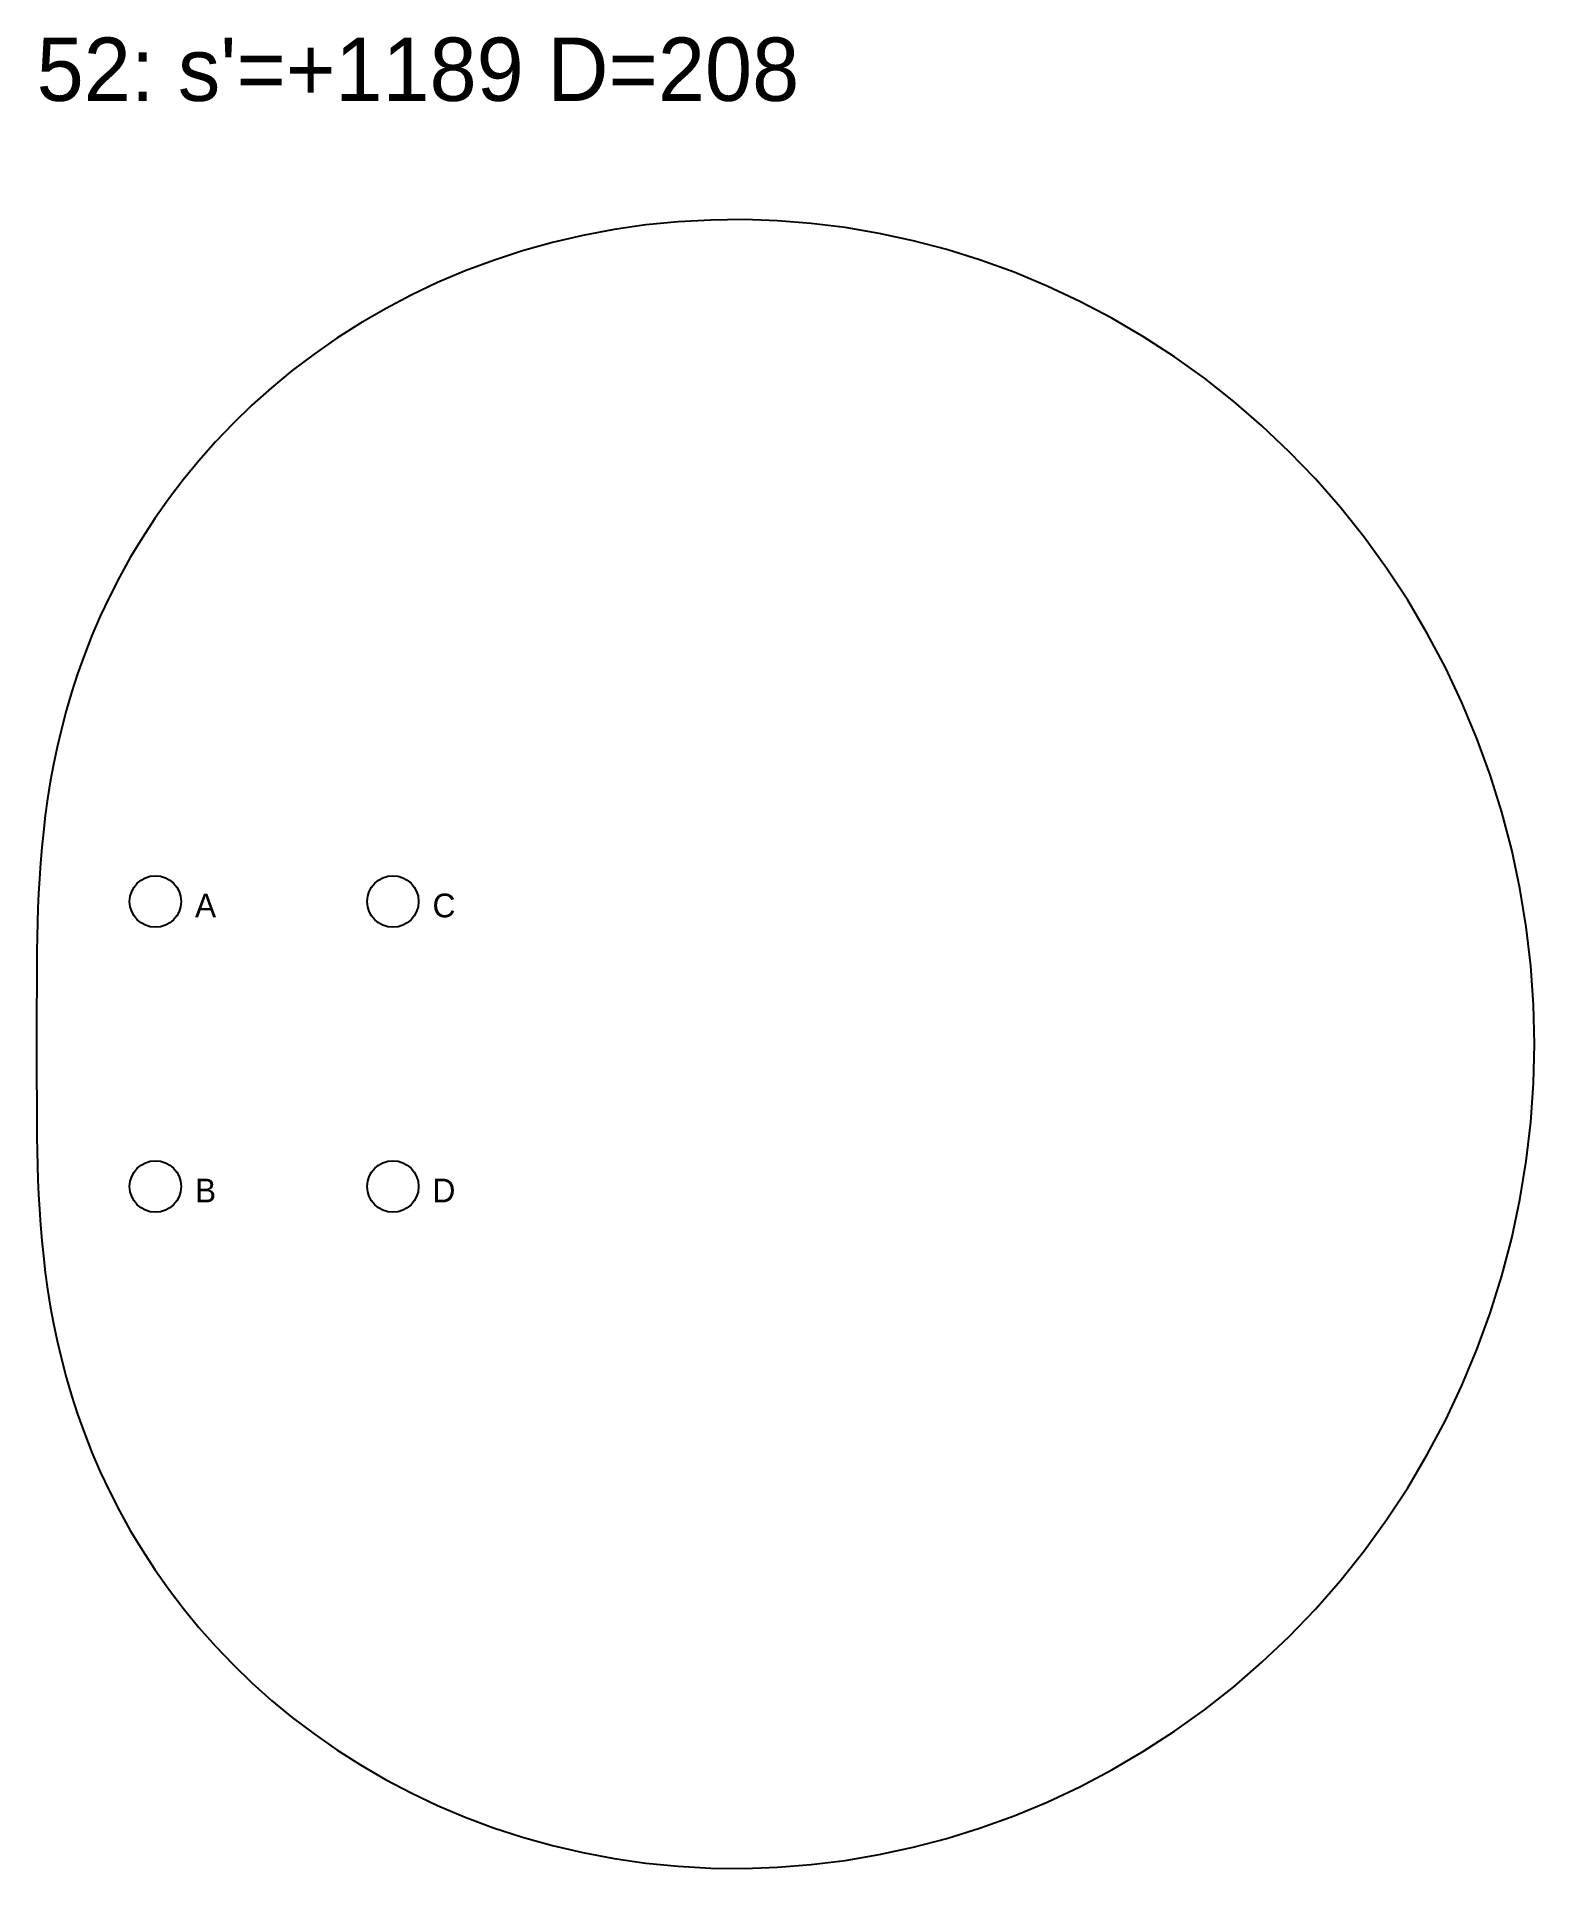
# Model space of a CAD drawing. Header units: millimetres. Extents: x 0 to 2007, y -5243 to 138.
# Drawn here: x 840 to 1029.2, y -4104.1 to -3872.8 of the extents above; entities that cross this region are included whole.
import ezdxf

# ---------------------------------------------------------------- set-up
doc = ezdxf.new("R2010")
doc.units = ezdxf.units.MM
for name, color, linetype in [('DOWEL', 5, 'CONTINUOUS'), ('SLAB_52', 6, 'CONTINUOUS'), ('TEXT', 1, 'CONTINUOUS')]:
    doc.layers.add(name, color=color, linetype=linetype)

msp = doc.modelspace()

# ---------------------------------------------------------------- texts
at = {"layer": 'DOWEL'}
for s, p in [('A', (860, -3984)), ('C', (890, -3984)), ('B', (860, -4020)), ('D', (890, -4020))]:
    msp.add_text(s, height=3, dxfattribs=at).set_placement(p)
at = {"layer": 'TEXT'}
msp.add_text("52: s'=+1189 D=208", height=8, dxfattribs=at).set_placement((840, -3880.872))

# ---------------------------------------------------------------- linework, layer by layer
at = {"layer": 'DOWEL'}
for centre in [(855, -3982), (885, -3982), (855, -4018), (885, -4018)]:
    msp.add_circle(centre, 3.25, dxfattribs=at)
at = {"layer": 'SLAB_52'}
msp.add_lwpolyline([(1029.178, -4000), (1029.063, -3995.049), (1028.718, -3990.111), (1028.144, -3985.196), (1027.342, -3980.318), (1026.315, -3975.487), (1025.067, -3970.716), (1023.601, -3966.015), (1021.921, -3961.397), (1020.033, -3956.871), (1017.942, -3952.448), (1015.654, -3948.139), (1013.177, -3943.954), (1010.517, -3939.9), (1007.683, -3935.989), (1004.682, -3932.226), (1001.524, -3928.621), (998.218, -3925.181), (994.774, -3921.912), (991.2, -3918.82), (987.508, -3915.911), (983.707, -3913.19), (979.809, -3910.66), (975.824, -3908.325), (971.763, -3906.189), (967.636, -3904.252), (963.456, -3902.518), (959.233, -3900.986), (954.977, -3899.657), (950.7, -3898.53), (946.413, -3897.604), (942.125, -3896.878), (937.848, -3896.349), (933.592, -3896.015), (929.365, -3895.872), (925.178, -3895.915), (921.041, -3896.141), (916.96, -3896.544), (912.946, -3897.119), (909.005, -3897.86), (905.146, -3898.76), (901.375, -3899.813), (897.699, -3901.012), (894.123, -3902.35), (890.653, -3903.819), (887.295, -3905.411), (884.051, -3907.118), (880.927, -3908.932), (877.924, -3910.845), (875.046, -3912.849), (872.295, -3914.936), (869.673, -3917.096), (867.179, -3919.322), (864.816, -3921.606), (862.581, -3923.94), (860.476, -3926.315), (858.498, -3928.725), (856.646, -3931.162), (854.918, -3933.618), (853.312, -3936.087), (851.824, -3938.562), (850.451, -3941.038), (849.19, -3943.507), (848.036, -3945.966), (846.986, -3948.408), (846.035, -3950.828), (845.178, -3953.224), (844.409, -3955.591), (843.725, -3957.926), (843.12, -3960.225), (842.589, -3962.487), (842.125, -3964.71), (841.725, -3966.892), (841.382, -3969.032), (841.092, -3971.129), (840.849, -3973.185), (840.648, -3975.198), (840.484, -3977.169), (840.353, -3979.1), (840.251, -3980.993), (840.172, -3982.849), (840.113, -3984.67), (840.071, -3986.459), (840.042, -3988.219), (840.023, -3989.952), (840.011, -3991.663), (840.004, -3993.354), (840.001, -3995.029), (840, -3996.693), (840, -3998.348), (840, -4000), (840, -4001.652), (840, -4003.307), (840.001, -4004.971), (840.004, -4006.646), (840.011, -4008.337), (840.023, -4010.048), (840.042, -4011.781), (840.071, -4013.541), (840.113, -4015.33), (840.172, -4017.151), (840.251, -4019.007), (840.353, -4020.9), (840.484, -4022.831), (840.648, -4024.802), (840.849, -4026.815), (841.092, -4028.871), (841.382, -4030.968), (841.725, -4033.108), (842.125, -4035.29), (842.589, -4037.513), (843.12, -4039.775), (843.725, -4042.074), (844.409, -4044.409), (845.178, -4046.776), (846.035, -4049.172), (846.986, -4051.592), (848.036, -4054.034), (849.19, -4056.493), (850.451, -4058.962), (851.824, -4061.438), (853.312, -4063.913), (854.918, -4066.382), (856.646, -4068.838), (858.498, -4071.275), (860.476, -4073.685), (862.581, -4076.06), (864.816, -4078.394), (867.179, -4080.678), (869.673, -4082.904), (872.295, -4085.064), (875.046, -4087.151), (877.924, -4089.155), (880.927, -4091.068), (884.051, -4092.882), (887.295, -4094.589), (890.653, -4096.181), (894.123, -4097.65), (897.699, -4098.988), (901.375, -4100.187), (905.146, -4101.24), (909.005, -4102.14), (912.946, -4102.881), (916.96, -4103.456), (921.041, -4103.859), (925.178, -4104.085), (929.365, -4104.128), (933.592, -4103.985), (937.848, -4103.651), (942.125, -4103.122), (946.413, -4102.396), (950.7, -4101.47), (954.977, -4100.343), (959.233, -4099.014), (963.456, -4097.482), (967.636, -4095.748), (971.763, -4093.811), (975.824, -4091.675), (979.809, -4089.34), (983.707, -4086.81), (987.508, -4084.089), (991.2, -4081.18), (994.774, -4078.088), (998.218, -4074.819), (1001.524, -4071.379), (1004.682, -4067.774), (1007.683, -4064.011), (1010.517, -4060.1), (1013.177, -4056.046), (1015.654, -4051.861), (1017.942, -4047.552), (1020.033, -4043.129), (1021.921, -4038.603), (1023.601, -4033.985), (1025.067, -4029.284), (1026.315, -4024.513), (1027.342, -4019.682), (1028.144, -4014.804), (1028.718, -4009.889), (1029.063, -4004.951)], close=True, dxfattribs=at)

msp.set_redraw_order([(e.dxf.handle, doc.entitydb.next_handle()) for e in msp.query("TEXT MTEXT ATTDEF DIMENSION ARC_DIMENSION")])  # texts and dimensions are drawn at this point

doc.saveas('drawing.dxf')
